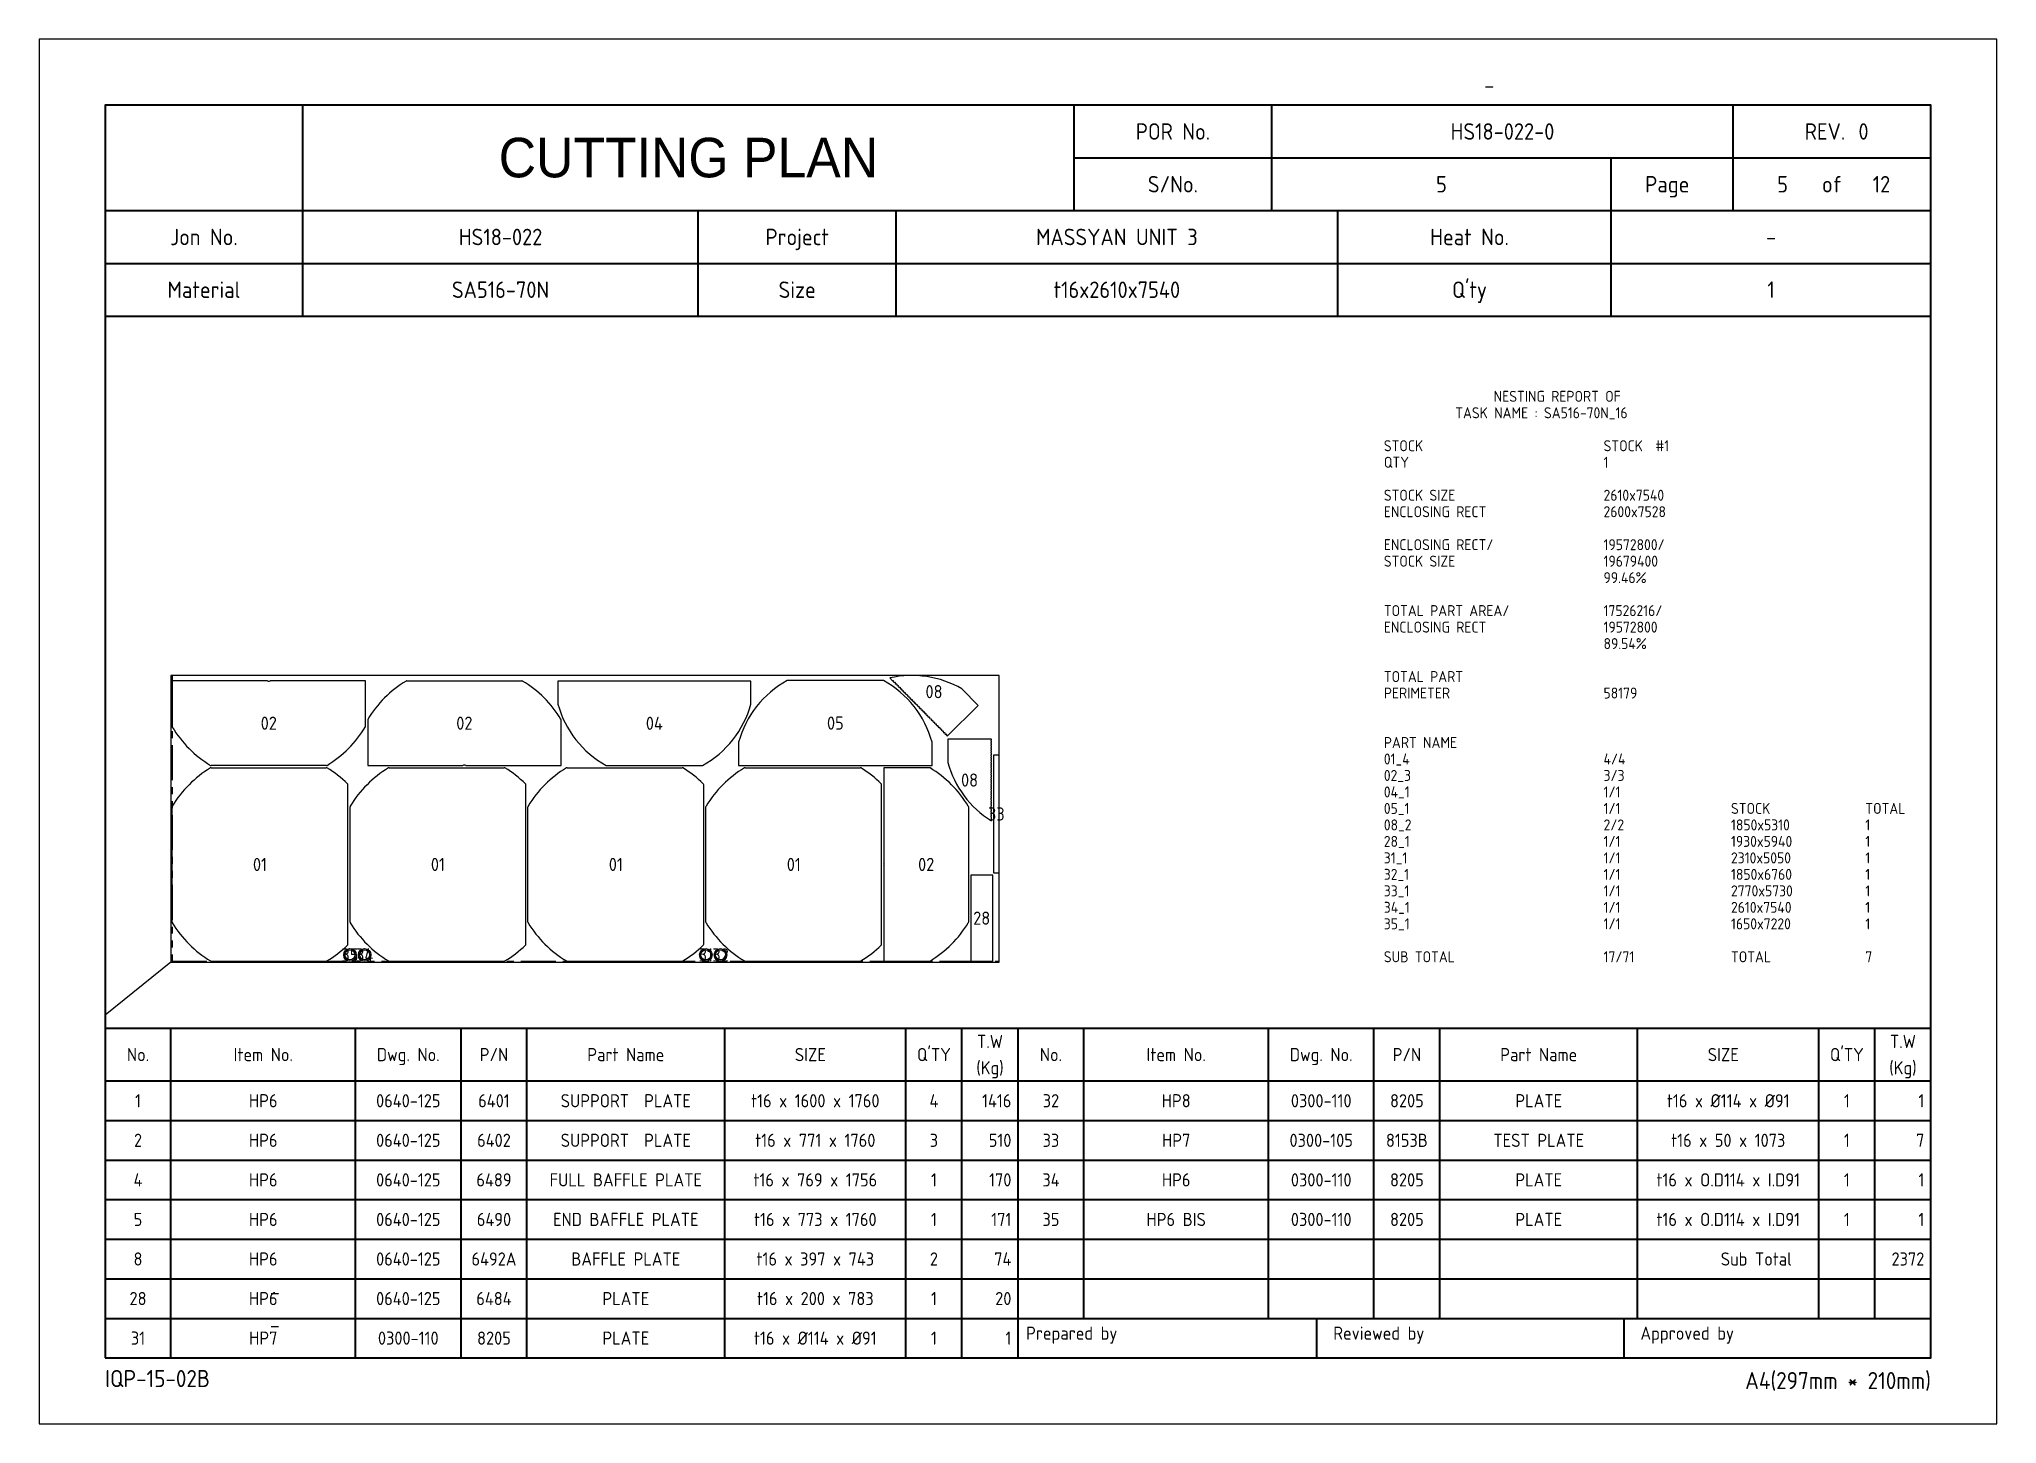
# Model space of a CAD drawing. Header units: millimetres. Extents: x -47360 to 661737, y -45870 to 354580.
# Drawn here: x 300000 to 317820, y 20000 to 32600 of the extents above; entities that cross this region are included whole.
import ezdxf
from ezdxf.enums import TextEntityAlignment as Align

# ---------------------------------------------------------------- set-up
doc = ezdxf.new("R2010")
doc.units = ezdxf.units.MM
doc.header["$LTSCALE"] = 10
doc.linetypes.add('PHANTOM', pattern=[63.5, 31.75, -6.35, 6.35, -6.35, 6.35, -6.35])
for name, color, linetype in [('$ENCL_RECT_RESERVED_LAYER$', 4, 'PHANTOM'), ('01_4__016X1760X1600', 7, 'Continuous'), ('02_3__016X1760X771', 7, 'Continuous'), ('04_1__016X1756X769', 7, 'Continuous'), ('05_1__016X1760X773', 7, 'Continuous'), ('08_2__016X743X397', 7, 'Continuous'), ('28_1  016x783x200', 7, 'Continuous'), ('31_1__016XØ114', 7, 'Continuous'), ('32_1__016XØ114', 7, 'Continuous'), ('33_1  016x1073.14150222053x50', 7, 'Continuous'), ('36_1__016XØ114', 7, 'Continuous'), ('37_1__016XØ114', 7, 'Continuous'), ('PART-LABEL', 6, 'Continuous'), ('STOCK', 3, 'Continuous'), ('SUMMARY', 4, 'Continuous'), ('T', 2, 'Continuous')]:
    doc.layers.add(name, color=color, linetype=linetype)
doc.layers.add('PAGE', color=9, linetype='Continuous', plot=False)
doc.layers.add('TITLE', color=15, linetype='Continuous', lineweight=40)
doc.styles.get("Standard").update_dxf_attribs({"font": 'isocp2.shx', "bigfont": 'whgtxt.shx'})

msp = doc.modelspace()

# ---------------------------------------------------------------- texts
at = {"layer": 'PART-LABEL'}
for s, p in [('08', (308145.49, 26662.59)), ('02', (302090.17, 26375.65)), ('02', (303870.52, 26375.65)), ('04', (305599.93, 26374.65)), ('05', (307247.29, 26376.65)), ('08', (308469.18, 25857.96)), ('33', (308712.67, 25549.57)), ('01', (302009.88, 25090.17)), ('01', (303629.63, 25090.17)), ('01', (305249.38, 25090.17)), ('01', (306869.14, 25090.17)), ('02', (308074.32, 25090.17)), ('28', (308579.63, 24601.5)), ('35', (302828.98, 24267)), ('34', (302962.98, 24267)), ('31', (306068.48, 24267)), ('32', (306202.48, 24267))]:
    msp.add_text(s, height=120, dxfattribs=at).set_placement(p, align=Align.MIDDLE_CENTER)
at = {"layer": 'SUMMARY'}
for s, p in [('TASK NAME : SA516-70N_16', (312890, 29150)), ('NESTING REPORT OF', (313240, 29300)), ('STOCK ', (312240, 28850)), ('STOCK  #1', (314240, 28850)), ('QTY', (312240, 28700)), ('1', (314240, 28700)), ('STOCK SIZE', (312240, 28400)), ('ENCLOSING RECT', (312240, 28250)), ('2610x7540', (314240, 28400)), ('2600x7528', (314240, 28250)), ('ENCLOSING RECT/', (312240, 27950)), ('19572800/', (314240, 27950)), ('STOCK SIZE', (312240, 27800)), ('19679400', (314240, 27800)), ('99.46%', (314240, 27650)), ('TOTAL PART AREA/', (312240, 27350)), ('17526216/', (314240, 27350)), ('ENCLOSING RECT', (312240, 27200)), ('19572800', (314240, 27200)), ('89.54%', (314240, 27050)), ('TOTAL PART', (312240, 26750)), ('PERIMETER', (312240, 26600)), ('58179', (314240, 26600)), ('PART NAME', (312240, 26150)), ('01_4', (312240, 26000)), ('4/4', (314240, 26000)), ('02_3', (312240, 25850)), ('3/3', (314240, 25850)), ('04_1', (312240, 25700)), ('1/1', (314240, 25700)), ('05_1', (312240, 25550)), ('08_2', (312240, 25400)), ('1/1', (314240, 25550)), ('2/2', (314240, 25400)), ('28_1', (312240, 25250)), ('1/1', (314240, 25250)), ('31_1', (312240, 25100)), ('1/1', (314240, 25100)), ('32_1', (312240, 24950)), ('1/1', (314240, 24950)), ('33_1', (312240, 24800)), ('1/1', (314240, 24800)), ('34_1', (312240, 24650)), ('35_1', (312240, 24500)), ('1/1', (314240, 24650)), ('1/1', (314240, 24500)), ('SUB TOTAL', (312240, 24200)), ('17/71', (314240, 24200))]:
    msp.add_text(s, height=100, dxfattribs=at).set_placement(p)
at = {"layer": 'SUMMARY', "color": 2}
for s, p in [('1850x5310', (315400, 25400)), ('STOCK', (315400, 25550)), ('1', (316622.76, 25400)), ('TOTAL', (316622.76, 25550)), ('1930x5940', (315400, 25250)), ('1', (316622.76, 25250)), ('2310x5050', (315400, 25100)), ('1', (316622.76, 25100)), ('1850x6760', (315400, 24950)), ('1', (316622.76, 24950)), ('2770x5730', (315400, 24800)), ('1', (316622.76, 24800)), ('1650x7220', (315400, 24500)), ('2610x7540', (315400, 24650)), ('1', (316622.76, 24650)), ('1', (316622.76, 24500)), ('TOTAL', (315400, 24200)), ('7', (316622.76, 24200))]:
    msp.add_text(s, height=100, dxfattribs=at).set_placement(p)
at = {"layer": 'T'}
for s, p in [('1', (300900, 22880)), ('HP6', (302040, 22880)), ('0640-125', (303360, 22880)), ('6401', (304140, 22880)), ('SUPPORT  PLATE', (305340, 22880)), ('t16 x 1600 x 1760', (307065, 22880)), ('4', (308145, 22880)), ('32', (309210, 22880)), ('HP8', (310350, 22880)), ('0300-110', (311670, 22880)), ('8205', (312450, 22880)), ('PLATE', (313650, 22880)), ('t16 x %%C114 x %%C91', (315375, 22880)), ('1', (316455, 22880)), ('2', (300900, 22520)), ('HP6', (302040, 22520)), ('0640-125', (303360, 22520)), ('6402', (304140, 22520)), ('SUPPORT  PLATE', (305340, 22520)), ('t16 x 771 x 1760', (307065, 22520)), ('3', (308145, 22520)), ('33', (309210, 22520)), ('HP7', (310350, 22520)), ('0300-105', (311670, 22520)), ('8153B', (312450, 22520)), ('TEST PLATE', (313650, 22520)), ('t16 x 50 x 1073', (315375, 22520)), ('1', (316455, 22520)), ('4', (300900, 22160)), ('HP6', (302040, 22160)), ('0640-125', (303360, 22160)), ('6489', (304140, 22160)), ('FULL BAFFLE PLATE', (305340, 22160)), ('t16 x 769 x 1756', (307065, 22160)), ('1', (308145, 22160)), ('34', (309210, 22160)), ('HP6', (310350, 22160)), ('0300-110', (311670, 22160)), ('8205', (312450, 22160)), ('PLATE', (313650, 22160)), ('t16 x O.D114 x I.D91', (315375, 22160)), ('1', (316455, 22160)), ('5', (300900, 21800)), ('HP6', (302040, 21800)), ('0640-125', (303360, 21800)), ('6490', (304140, 21800)), ('END BAFFLE PLATE', (305340, 21800)), ('t16 x 773 x 1760', (307065, 21800)), ('1', (308145, 21800)), ('35', (309210, 21800)), ('HP6 BIS', (310350, 21800)), ('0300-110', (311670, 21800)), ('8205', (312450, 21800)), ('PLATE', (313650, 21800)), ('t16 x O.D114 x I.D91', (315375, 21800)), ('1', (316455, 21800)), ('8', (300900, 21440)), ('HP6', (302040, 21440)), ('0640-125', (303360, 21440)), ('6492A', (304140, 21440)), ('BAFFLE PLATE', (305340, 21440)), ('t16 x 397 x 743', (307065, 21440)), ('2', (308145, 21440)), ('Sub Total', (315630, 21440)), ('28', (300900, 21080)), ('HP6', (302040, 21080)), ('0640-125', (303360, 21080)), ('6484', (304140, 21080)), ('PLATE', (305340, 21080)), ('t16 x 200 x 783', (307065, 21080)), ('1', (308145, 21080)), ('31', (300900, 20720)), ('HP7', (302040, 20720)), ('0300-110', (303360, 20720)), ('8205', (304140, 20720)), ('PLATE', (305340, 20720)), ('t16 x %%C114 x %%C91', (307065, 20720)), ('1', (308145, 20720))]:
    msp.add_text(s, height=120, dxfattribs=at).set_placement(p, align=Align.CENTER)
for s, p in [('1416', (308850, 22880)), ('1', (317160, 22880)), ('510', (308850, 22520)), ('7', (317160, 22520)), ('170', (308850, 22160)), ('1', (317160, 22160)), ('171', (308850, 21800)), ('1', (317160, 21800)), ('74', (308850, 21440)), ('2372', (317160, 21440)), ('20', (308850, 21080)), ('1', (308850, 20720))]:
    msp.add_text(s, height=120, dxfattribs=at).set_placement(p, align=Align.RIGHT)

# ---------------------------------------------------------------- blocks, each defined once
blk = doc.blocks.new('CP00')
at = {"layer": 'PAGE'}
blk.add_line((20, 70), (10, 62), dxfattribs=at)
blk.add_lwpolyline([(0, 0), (297, 0), (297, 210), (0, 210)], close=True, dxfattribs=at)
at = {"layer": 'TITLE'}
for p, q in [((40, 184), (40, 200)), ((157, 184), (157, 200)), ((10, 184), (287, 184)), ((10, 168), (287, 168)), ((10, 60), (287, 60)), ((148.5, 16), (287, 16))]:
    blk.add_line(p, q, dxfattribs=at)
at = {"layer": 'TITLE', "color": 8}
for p, q in [((187, 184), (187, 200)), ((257, 184), (257, 192)), ((40, 168), (40, 184)), ((130, 168), (130, 184)), ((238.5, 168), (238.5, 184)), ((10, 176), (287, 176)), ((20, 10), (20, 60)), ((48, 10), (48, 60)), ((64, 10), (64, 60)), ((74, 10), (74, 60)), ((104, 10), (104, 60)), ((131.5, 10), (131.5, 60)), ((140, 10), (140, 60)), ((158.5, 16), (158.5, 60)), ((186.5, 16), (186.5, 60)), ((202.5, 16), (202.5, 60)), ((212.5, 16), (212.5, 60)), ((242.5, 16), (242.5, 60)), ((270, 16), (270, 60)), ((278.5, 16), (278.5, 60)), ((10, 52), (287, 52)), ((10, 46), (287, 46)), ((10, 40), (287, 40)), ((10, 34), (287, 34)), ((10, 28), (287, 28)), ((10, 22), (287, 22)), ((10, 16), (148.5, 16)), ((193.8, 16), (193.8, 10)), ((240.4, 16), (240.4, 10))]:
    blk.add_line(p, q, dxfattribs=at)
at = {"layer": 'TITLE', "color": 9}
for p, q in [((257, 192), (257, 200)), ((157, 192), (287, 192)), ((238.5, 184), (238.5, 192)), ((100, 168), (100, 184)), ((197, 168), (197, 184)), ((148.5, 10), (148.5, 60))]:
    blk.add_line(p, q, dxfattribs=at)
at = {"layer": 'TITLE', "color": 15}
blk.add_lwpolyline([(10, 10), (287, 10), (287, 200), (10, 200)], close=True, dxfattribs=at)
at = {"layer": 'PAGE', "color": 2}
blk.add_attdef('ATT_NESTINGPLANNO', text='', height=2.5, dxfattribs=at).set_placement((220, 203), align=Align.MIDDLE_CENTER)
for tag, p in [('ATT_OWNERITEMNO', (35, 7.09)), ('ATT_PARTNAME', (35, 2.09))]:
    blk.add_attdef(tag, text='', height=2.5, dxfattribs=at).set_placement(p, align=Align.MIDDLE_LEFT)
at = {"layer": 'TITLE', "color": 2}
for s, height, p in [('POR No.', 2.5, (172, 196)), ('S/No.', 2.5, (172, 188)), ('Page', 2.5, (247, 188)), ('of', 2.5, (272, 188)), ('Jon No.', 2.5, (25, 180)), ('Project', 2.5, (115, 180)), ('Heat No.', 2.5, (217, 180)), ('-', 2.5, (262.75, 180)), ('Material', 2.5, (25, 172)), ('Size', 2.5, (115, 172)), ("Q'ty", 2.5, (217, 172)), ('No.', 2, (15, 56)), ('Item No.', 2, (34, 56)), ('Dwg. No.', 2, (56, 56)), ('P/N', 2, (69, 56)), ('Part Name', 2, (89, 56)), ('SIZE', 2, (117, 56)), ("Q'TY", 2, (135.75, 56)), ('T.W', 2, (144.25, 58)), ('No.', 2, (153.5, 56)), ('Item No.', 2, (172.5, 56)), ('Dwg. No.', 2, (194.5, 56)), ('P/N', 2, (207.5, 56)), ('Part Name', 2, (227.5, 56)), ('SIZE', 2, (255.5, 56)), ("Q'TY", 2, (274.25, 56)), ('T.W', 2, (282.75, 58)), ('(Kg)', 2, (144.25, 54)), ('(Kg)', 2, (282.75, 54))]:
    blk.add_text(s, height=height, dxfattribs=at).set_placement(p, align=Align.MIDDLE_CENTER)
blk.add_text('REV.', height=2.5, dxfattribs=at).set_placement((274, 196), align=Align.MIDDLE_RIGHT)
blk.add_text('0', height=2.5, dxfattribs=at).set_placement((276, 196), align=Align.MIDDLE_LEFT)
for s, height, p in [('Prepared by', 2, (149.73, 12.75)), ('Reviewed by', 2, (196.33, 12.75)), ('Approved by', 2, (242.93, 12.75)), ('IQP-15-02B', 2.594, (10, 5.57))]:
    blk.add_text(s, height=height, dxfattribs=at).set_placement(p)
blk.add_text('A4(297mm * 210mm)', height=2.5936, dxfattribs=at).set_placement((287, 5.26), align=Align.RIGHT)
at = {"layer": 'TITLE', "color": 3, "insert": (98.5, 192), "char_height": 6, "width": 59.896, "attachment_point": 5}
blk.add_mtext('{\\fHYHeadLine-Medium|b0|i0|c129|p18;CUTTING PLAN}', dxfattribs=at)
at = {"layer": 'TITLE', "color": 2}
for tag, height, p in [('ATT_PORNO', 2.5, (222, 196)), ('ATT_CUTTINGPLANNO', 2.5, (212.75, 188)), ('ATT_PAGENO', 2.5, (264.5, 188)), ('ATT_PAGESUBTOTAL', 2.5, (279.5, 188)), ('ATT_WONO', 2.5, (70, 180)), ('ATT_PROJECT', 2.5, (163.5, 180)), ('ATT_PORWEIGHT', 2, (278.5, 89)), ('ATT_NETWEIGHT', 2, (278.5, 83)), ('ATT_SAVEWEIGHT', 2, (278.5, 77)), ('ATT_SCRAPWEIGHT', 2, (278.5, 71)), ('ATT_CUTTING', 2, (278.5, 65))]:
    blk.add_attdef(tag, text='', height=height, dxfattribs=at).set_placement(p, align=Align.MIDDLE_CENTER)
at = {"layer": 'TITLE', "color": 3}
for tag, p in [('ATT_MATERIAL', (70, 172)), ('ATT_SIZE', (163.5, 172)), ('ATT_QTY', (262.75, 172))]:
    blk.add_attdef(tag, text='', height=2.5, dxfattribs=at).set_placement(p, align=Align.MIDDLE_CENTER)

# ---------------------------------------------------------------- linework, layer by layer
at = {"layer": '$ENCL_RECT_RESERVED_LAYER$'}
msp.add_lwpolyline([(301210, 24210), (308737.67, 24210), (308737.67, 26810), (301210, 26810)], close=True, dxfattribs=at)
at = {"layer": '01_4__016X1760X1600'}
for p, q in [((301565.98, 25970.35), (302613.78, 25970.35)), ((303185.73, 25970.35), (304233.53, 25970.35)), ((304805.48, 25970.35), (305853.28, 25970.35)), ((306425.23, 25970.35), (307473.04, 25970.35)), ((302809.75, 24364.15), (302809.75, 25816.19)), ((304429.51, 24364.15), (304429.51, 25816.19)), ((306049.26, 24364.15), (306049.26, 25816.19)), ((307669.01, 24364.15), (307669.01, 25816.19)), ((301210, 24565.78), (301210, 25614.56)), ((302829.75, 24565.78), (302829.75, 25614.56)), ((304449.51, 24565.78), (304449.51, 25614.56)), ((306069.26, 24565.78), (306069.26, 25614.56)), ((301565.98, 24210), (302613.78, 24210)), ((303185.73, 24210), (304233.53, 24210)), ((304805.48, 24210), (305853.28, 24210)), ((306425.23, 24210), (307473.04, 24210))]:
    msp.add_line(p, q, dxfattribs=at)
for centre, radius, start, end in [((302089.88, 25090.17), 1026, 121.10898, 148.858637), ((301565.98, 25958.35), 12, 90, 121.10898), ((302613.78, 25958.35), 12, 58.89102, 90), ((302089.88, 25090.17), 1026, 45.724993, 58.89102), ((303709.63, 25090.17), 1026, 121.10898, 148.858637), ((303185.73, 25958.35), 12, 90, 121.10898), ((304233.53, 25958.35), 12, 58.89102, 90), ((303709.63, 25090.17), 1026, 45.724993, 58.89102), ((305329.38, 25090.17), 1026, 121.10898, 148.858637), ((304805.48, 25958.35), 12, 90, 121.10898), ((305853.28, 25958.35), 12, 58.89102, 90), ((305329.38, 25090.17), 1026, 45.724993, 58.89102), ((306949.14, 25090.17), 1026, 121.10898, 148.858637), ((306425.23, 25958.35), 12, 90, 121.10898), ((307473.04, 25958.35), 12, 58.89102, 90), ((306949.14, 25090.17), 1026, 45.724993, 58.89102), ((302797.75, 25816.19), 12, 0, 45.724993), ((304417.51, 25816.19), 12, 0, 45.724993), ((306037.26, 25816.19), 12, 0, 45.724993), ((307657.01, 25816.19), 12, 0, 45.724993), ((301222, 25614.56), 12, 148.858637, 180), ((302841.75, 25614.56), 12, 148.858637, 180), ((304461.51, 25614.56), 12, 148.858637, 180), ((306081.26, 25614.56), 12, 148.858637, 180), ((301222, 24565.78), 12, 180, 211.141363), ((302089.88, 25090.17), 1026, 211.141363, 238.891022), ((302841.75, 24565.78), 12, 180, 211.141363), ((303709.63, 25090.17), 1026, 211.141363, 238.891022), ((304461.51, 24565.78), 12, 180, 211.141363), ((305329.38, 25090.17), 1026, 211.141363, 238.891022), ((306081.26, 24565.78), 12, 180, 211.141363), ((306949.14, 25090.17), 1026, 211.141363, 238.891022), ((302089.88, 25090.17), 1026, 301.108978, 314.275007), ((302797.75, 24364.15), 12, 314.275007, 0), ((303709.63, 25090.17), 1026, 301.108978, 314.275007), ((304417.51, 24364.15), 12, 314.275007, 0), ((305329.38, 25090.17), 1026, 301.108978, 314.275007), ((306037.26, 24364.15), 12, 314.275007, 0), ((306949.14, 25090.17), 1026, 301.108978, 314.275007), ((307657.01, 24364.15), 12, 314.275007, 0), ((301565.98, 24222), 12, 238.891022, 270), ((302613.78, 24222), 12, 270, 301.108978), ((303185.73, 24222), 12, 238.891022, 270), ((304233.53, 24222), 12, 270, 301.108978), ((304805.48, 24222), 12, 238.891022, 270), ((305853.28, 24222), 12, 270, 301.108978), ((306425.23, 24222), 12, 238.891022, 270), ((307473.04, 24222), 12, 270, 301.108978)]:
    msp.add_arc(centre, radius, start, end, dxfattribs=at)
at = {"layer": '02_3__016X1760X771'}
for p, q in [((302077.57, 26760.96), (301210, 26760.96)), ((301210, 26760.96), (301210, 26345.76)), ((302970.35, 26760.96), (302102.78, 26760.96)), ((302970.35, 26345.76), (302970.35, 26760.96)), ((303346.13, 26760.96), (304394.91, 26760.96)), ((302990.35, 26405.54), (302990.35, 25990.35)), ((304750.69, 25990.35), (304750.69, 26405.54)), ((302614.56, 25990.35), (301565.78, 25990.35)), ((302990.35, 25990.35), (303857.91, 25990.35)), ((303883.13, 25990.35), (304750.69, 25990.35)), ((308104.21, 25970.35), (307689.01, 25970.35)), ((307689.01, 25970.35), (307689.01, 25102.78)), ((308459.63, 25614.56), (308459.63, 24565.78)), ((307689.01, 25077.57), (307689.01, 24210)), ((307689.01, 24210), (308104.21, 24210))]:
    msp.add_line(p, q, dxfattribs=at)
for centre, radius, start, end in [((302090.17, 26781.38), 24, 238.312472, 301.687528), ((303870.52, 25881.08), 1026, 121.141361, 148.92243), ((303346.13, 26748.96), 12, 90, 121.141361), ((304394.91, 26748.96), 12, 58.858639, 90), ((303870.52, 25881.08), 1026, 31.077571, 58.858639), ((303000.35, 26405.54), 10, 148.92243, 180), ((304740.69, 26405.54), 10, 0, 31.077571), ((301220, 26345.76), 10, 180, 211.077571), ((302090.17, 26870.22), 1026, 211.077571, 238.858639), ((302090.17, 26870.22), 1026, 301.141361, 328.92243), ((302960.35, 26345.76), 10, 328.92243, 0), ((301565.78, 26002.35), 12, 238.858639, 270), ((302614.56, 26002.35), 12, 270, 301.141361), ((303870.52, 25969.92), 24, 58.312472, 121.687528), ((308104.21, 25960.35), 10, 58.92243, 90), ((307579.75, 25090.17), 1026, 31.141361, 58.92243), ((308447.63, 25614.56), 12, 0, 31.141361), ((307668.59, 25090.17), 24, 328.312472, 31.687528), ((307579.75, 25090.17), 1026, 301.077571, 328.858639), ((308447.63, 24565.78), 12, 328.858639, 0), ((308104.21, 24220), 10, 270, 301.077571)]:
    msp.add_arc(centre, radius, start, end, dxfattribs=at)
at = {"layer": '04_1__016X1756X769'}
for p, q in [((306478.11, 26758.96), (304721.76, 26758.96)), ((304721.76, 26758.96), (304721.76, 26549.66)), ((306478.11, 26549.66), (306478.11, 26758.96)), ((305162.34, 25990.35), (306037.53, 25990.35))]:
    msp.add_line(p, q, dxfattribs=at)
for start, end in [(195.198133, 241.257218), (298.742782, 344.801867)]:
    msp.add_arc((305599.93, 26788.22), 910, start, end, dxfattribs=at)
at = {"layer": '05_1__016X1760X773'}
msp.add_line((307685.4, 26762.96), (306809.18, 26762.96), dxfattribs=at)
msp.add_lwpolyline([(306367.11, 26201.91), (306367.11, 25990.35), (308127.46, 25990.35), (308127.46, 26201.91)], dxfattribs=at)
for start, end in [(118.710571, 164.818611), (15.181389, 61.289429)]:
    msp.add_arc((307247.29, 25963.08), 912, start, end, dxfattribs=at)
at = {"layer": '08_2__016X743X397'}
for p, q in [((307743.07, 26787.14), (307768.81, 26761.12)), ((307776.55, 26753.3), (307784.44, 26745.32)), ((307792.18, 26737.5), (307800.07, 26729.52)), ((307807.81, 26721.7), (307815.7, 26713.72)), ((307823.44, 26705.9), (307831.33, 26697.92)), ((307839.07, 26690.1), (307846.96, 26682.12)), ((307854.7, 26674.3), (307862.59, 26666.32)), ((307870.33, 26658.5), (307878.22, 26650.52)), ((307885.96, 26642.7), (307893.85, 26634.72)), ((307901.59, 26626.9), (307909.48, 26618.92)), ((307917.22, 26611.1), (307925.11, 26603.12)), ((307932.85, 26595.3), (307940.74, 26587.32)), ((307948.48, 26579.5), (307956.37, 26571.52)), ((307964.11, 26563.7), (307972, 26555.72)), ((308547.91, 26538.04), (308401.84, 26685.7)), ((307979.74, 26547.9), (307987.63, 26539.92)), ((307995.37, 26532.1), (308003.27, 26524.12)), ((308011, 26516.3), (308018.9, 26508.32)), ((308026.63, 26500.5), (308034.53, 26492.52)), ((308042.26, 26484.7), (308050.16, 26476.72)), ((308057.89, 26468.9), (308065.79, 26460.92)), ((308073.52, 26453.1), (308081.42, 26445.12)), ((308089.15, 26437.3), (308097.05, 26429.32)), ((308104.78, 26421.5), (308112.68, 26413.52)), ((308120.41, 26405.7), (308128.31, 26397.72)), ((308136.04, 26389.9), (308143.94, 26381.92)), ((308151.67, 26374.1), (308159.57, 26366.12)), ((308265.69, 26258.85), (308547.91, 26538.04)), ((308167.3, 26358.3), (308175.2, 26350.32)), ((308182.94, 26342.5), (308190.83, 26334.52)), ((308198.57, 26326.7), (308206.46, 26318.72)), ((308214.2, 26310.9), (308222.09, 26302.92)), ((308229.83, 26295.1), (308237.72, 26287.12)), ((308245.46, 26279.3), (308253.35, 26271.32)), ((308261.09, 26263.5), (308265.69, 26258.85)), ((308667.67, 26229.52), (308270.68, 26229.52)), ((308270.68, 26229.52), (308270.68, 26021.82)), ((308667.67, 26222.98), (308667.67, 26229.52)), ((308667.67, 26200.75), (308667.67, 26211.98)), ((308667.67, 26178.53), (308667.67, 26189.75)), ((308667.67, 26156.3), (308667.67, 26167.53)), ((308667.67, 26134.08), (308667.67, 26145.3)), ((308667.67, 26111.85), (308667.67, 26123.08)), ((308667.67, 26089.63), (308667.67, 26100.85)), ((308667.67, 26067.4), (308667.67, 26078.63)), ((308667.67, 26045.18), (308667.67, 26056.4)), ((308667.67, 26022.95), (308667.67, 26034.18)), ((308667.67, 26000.73), (308667.67, 26011.95)), ((308667.67, 25978.5), (308667.67, 25989.73)), ((308667.67, 25956.28), (308667.67, 25967.5)), ((308667.67, 25934.05), (308667.67, 25945.28)), ((308667.67, 25911.83), (308667.67, 25923.05)), ((308667.67, 25889.6), (308667.67, 25900.83)), ((308667.67, 25867.38), (308667.67, 25878.6)), ((308667.67, 25845.15), (308667.67, 25856.38)), ((308667.67, 25822.93), (308667.67, 25834.15)), ((308667.67, 25800.7), (308667.67, 25811.93)), ((308667.67, 25778.48), (308667.67, 25789.7)), ((308667.67, 25756.25), (308667.67, 25767.48)), ((308667.67, 25734.03), (308667.67, 25745.25)), ((308667.67, 25711.8), (308667.67, 25723.03)), ((308667.67, 25689.58), (308667.67, 25700.8)), ((308667.67, 25667.35), (308667.67, 25678.58)), ((308667.67, 25645.13), (308667.67, 25656.35)), ((308667.67, 25622.9), (308667.67, 25634.13)), ((308667.67, 25600.68), (308667.67, 25611.9)), ((308667.67, 25578.45), (308667.67, 25589.68)), ((308667.67, 25556.23), (308667.67, 25567.45)), ((308667.67, 25534), (308667.67, 25545.23)), ((308667.67, 25486.4), (308667.67, 25523))]:
    msp.add_line(p, q, dxfattribs=at)
for centre, radius, start, end in [((307944.18, 25899.64), 910, 59.990473, 102.767793), ((307772.68, 26757.21), 5.5, 314.688931, 134.692119), ((307788.31, 26741.41), 5.5, 314.688726, 134.692324), ((307803.94, 26725.61), 5.5, 314.688521, 134.692529), ((307819.57, 26709.81), 5.5, 314.688316, 134.692734), ((307835.2, 26694.01), 5.5, 314.688111, 134.692939), ((307850.83, 26678.21), 5.5, 314.687905, 134.693145), ((307866.46, 26662.41), 5.5, 314.6877, 134.69335), ((307882.09, 26646.61), 5.5, 314.687495, 134.693555), ((307897.72, 26630.81), 5.5, 314.68729, 134.69376), ((307913.35, 26615.01), 5.5, 314.687085, 134.693965), ((307928.98, 26599.21), 5.5, 314.68688, 134.69417), ((307944.61, 26583.41), 5.5, 314.686675, 134.694375), ((307960.24, 26567.61), 5.5, 314.68647, 134.69458), ((307975.87, 26551.81), 5.5, 314.686264, 134.694786), ((308393.31, 26677.26), 12, 44.690527, 59.990473), ((307991.5, 26536.01), 5.5, 314.686059, 134.694991), ((308007.13, 26520.21), 5.5, 314.685854, 134.695196), ((308022.76, 26504.41), 5.5, 314.685649, 134.695401), ((308038.39, 26488.61), 5.5, 314.685444, 134.695606), ((308054.02, 26472.81), 5.5, 314.685239, 134.695811), ((308069.66, 26457.01), 5.5, 314.685034, 134.696016), ((308085.29, 26441.21), 5.5, 314.684829, 134.696221), ((308100.92, 26425.41), 5.5, 314.684623, 134.696427), ((308116.55, 26409.61), 5.5, 314.684418, 134.696632), ((308132.18, 26393.81), 5.5, 314.684213, 134.696837), ((308147.81, 26378.01), 5.5, 314.684008, 134.697042), ((308163.44, 26362.21), 5.5, 314.683803, 134.697247), ((308179.07, 26346.41), 5.5, 314.683598, 134.697452), ((308194.7, 26330.61), 5.5, 314.683393, 134.697657), ((308210.33, 26314.81), 5.5, 314.683188, 134.697862), ((308225.96, 26299.01), 5.5, 314.682983, 134.698067), ((308241.59, 26283.21), 5.5, 314.682777, 134.698273), ((308257.22, 26267.41), 5.5, 314.682572, 134.698478), ((308667.67, 26217.48), 5.5, 89.992047, 270.007953), ((308667.67, 26195.25), 5.5, 89.992252, 270.007748), ((308282.68, 26021.82), 12, 180.000002, 195.299948), ((309148.86, 26258.78), 910, 195.299948, 238.077268), ((308667.67, 26173.03), 5.5, 89.992458, 270.007542), ((308667.67, 26150.8), 5.5, 89.992663, 270.007337), ((308667.67, 26128.58), 5.5, 89.992868, 270.007132), ((308667.67, 26106.35), 5.5, 89.993073, 270.006927), ((308667.67, 26084.13), 5.5, 89.993278, 270.006722), ((308667.67, 26061.9), 5.5, 89.993483, 270.006517), ((308667.67, 26039.68), 5.5, 89.993688, 270.006312), ((308667.67, 26017.45), 5.5, 89.993893, 270.006107), ((308667.67, 25995.23), 5.5, 89.994098, 270.005902), ((308667.67, 25973), 5.5, 89.994304, 270.005696), ((308667.67, 25950.78), 5.5, 89.994509, 270.005491), ((308667.67, 25928.55), 5.5, 89.994714, 270.005286), ((308667.67, 25906.33), 5.5, 89.994919, 270.005081), ((308667.67, 25884.1), 5.5, 89.995124, 270.004876), ((308667.67, 25861.88), 5.5, 89.995329, 270.004671), ((308667.67, 25839.65), 5.5, 89.995534, 270.004466), ((308667.67, 25817.43), 5.5, 89.995739, 270.004261), ((308667.67, 25795.2), 5.5, 89.995945, 270.004055), ((308667.67, 25772.98), 5.5, 89.99615, 270.00385), ((308667.67, 25750.75), 5.5, 89.996355, 270.003645), ((308667.67, 25728.53), 5.5, 89.99656, 270.00344), ((308667.67, 25706.3), 5.5, 89.996765, 270.003235), ((308667.67, 25684.08), 5.5, 89.99697, 270.00303), ((308667.67, 25661.85), 5.5, 89.997175, 270.002825), ((308667.67, 25639.63), 5.5, 89.99738, 270.00262), ((308667.67, 25617.4), 5.5, 89.997586, 270.002414), ((308667.67, 25595.18), 5.5, 89.997791, 270.002209), ((308667.67, 25572.95), 5.5, 89.997996, 270.002004), ((308667.67, 25550.73), 5.5, 89.998201, 270.001799), ((308667.67, 25528.5), 5.5, 89.998406, 270.001594)]:
    msp.add_arc(centre, radius, start, end, dxfattribs=at)
at = {"layer": '28_1  016x783x200'}
for p, q in [((308679.63, 24993), (308479.63, 24993)), ((308479.63, 24993), (308479.63, 24210)), ((308679.63, 24210), (308679.63, 24993)), ((308479.63, 24210), (308679.63, 24210))]:
    msp.add_line(p, q, dxfattribs=at)
at = {"layer": '31_1__016XØ114'}
for radius in [57, 45.5]:
    msp.add_circle((306068.48, 24267), radius, dxfattribs=at)
at = {"layer": '32_1__016XØ114'}
for radius in [57, 45.5]:
    msp.add_circle((306202.48, 24267), radius, dxfattribs=at)
at = {"layer": '33_1  016x1073.14150222053x50'}
for p, q in [((308737.67, 26086.14), (308687.67, 26086.14)), ((308687.67, 26086.14), (308687.67, 25013)), ((308737.67, 25013), (308737.67, 26086.14)), ((308687.67, 25013), (308737.67, 25013))]:
    msp.add_line(p, q, dxfattribs=at)
at = {"layer": '36_1__016XØ114'}
for radius in [57, 45.5]:
    msp.add_circle((302962.98, 24267), radius, dxfattribs=at)
at = {"layer": '37_1__016XØ114'}
for radius in [57, 45.5]:
    msp.add_circle((302828.98, 24267), radius, dxfattribs=at)
at = {"layer": 'STOCK'}
msp.add_lwpolyline([(301200, 24200), (308740, 24200), (308740, 26810), (301200, 26810)], close=True, dxfattribs=at)

# ---------------------------------------------------------------- block references
ref = msp.add_blockref('CP00', (300000, 20000), dxfattribs=dict(xscale=60, yscale=60, zscale=60))
ref.add_attrib('ATT_WONO', 'HS18-022', dxfattribs={"layer": 'TITLE', "color": 2, "height": 150}).set_placement((304200, 30800), align=Align.MIDDLE_CENTER)
ref.add_attrib('ATT_PROJECT', 'MASSYAN UNIT 3', dxfattribs={"layer": 'TITLE', "color": 2, "height": 150}).set_placement((309810, 30800), align=Align.MIDDLE_CENTER)
ref.add_attrib('ATT_PORNO', 'HS18-022-0', dxfattribs={"layer": 'TITLE', "color": 2, "height": 150}).set_placement((313320, 31760), align=Align.MIDDLE_CENTER)
ref.add_attrib('ATT_OWNERITEMNO', '-', dxfattribs={"layer": 'PAGE', "color": 2, "height": 150}).set_placement((302100, 21200), align=Align.MIDDLE_LEFT)
ref.add_attrib('ATT_PARTNAME', '-', dxfattribs={"layer": 'PAGE', "color": 2, "height": 150}).set_placement((302100, 20900), align=Align.MIDDLE_LEFT)
ref.add_attrib('ATT_MATERIAL', 'SA516-70N', dxfattribs={"layer": 'TITLE', "color": 3, "height": 150}).set_placement((304200, 30320), align=Align.MIDDLE_CENTER)
ref.add_attrib('ATT_SIZE', 't16x2610x7540', dxfattribs={"layer": 'TITLE', "color": 3, "height": 150}).set_placement((309810, 30320), align=Align.MIDDLE_CENTER)
ref.add_attrib('ATT_QTY', '1', dxfattribs={"layer": 'TITLE', "color": 3, "height": 150}).set_placement((315765, 30320), align=Align.MIDDLE_CENTER)
ref.add_attrib('ATT_NESTINGPLANNO', '-', dxfattribs={"layer": 'PAGE', "color": 2, "height": 150}).set_placement((313200, 32180), align=Align.MIDDLE_CENTER)
ref.add_attrib('ATT_CUTTINGPLANNO', '5', dxfattribs={"layer": 'TITLE', "color": 2, "height": 150}).set_placement((312765, 31280), align=Align.MIDDLE_CENTER)
ref.add_attrib('ATT_PAGENO', '5', dxfattribs={"layer": 'TITLE', "color": 2, "height": 150}).set_placement((315870, 31280), align=Align.MIDDLE_CENTER)
ref.add_attrib('ATT_PAGESUBTOTAL', '12', dxfattribs={"layer": 'TITLE', "color": 2, "height": 150}).set_placement((316770, 31280), align=Align.MIDDLE_CENTER)

msp.set_redraw_order([(e.dxf.handle, doc.entitydb.next_handle()) for e in msp.query("TEXT MTEXT ATTDEF DIMENSION ARC_DIMENSION")])  # texts and dimensions are drawn at this point

doc.saveas('drawing.dxf')
